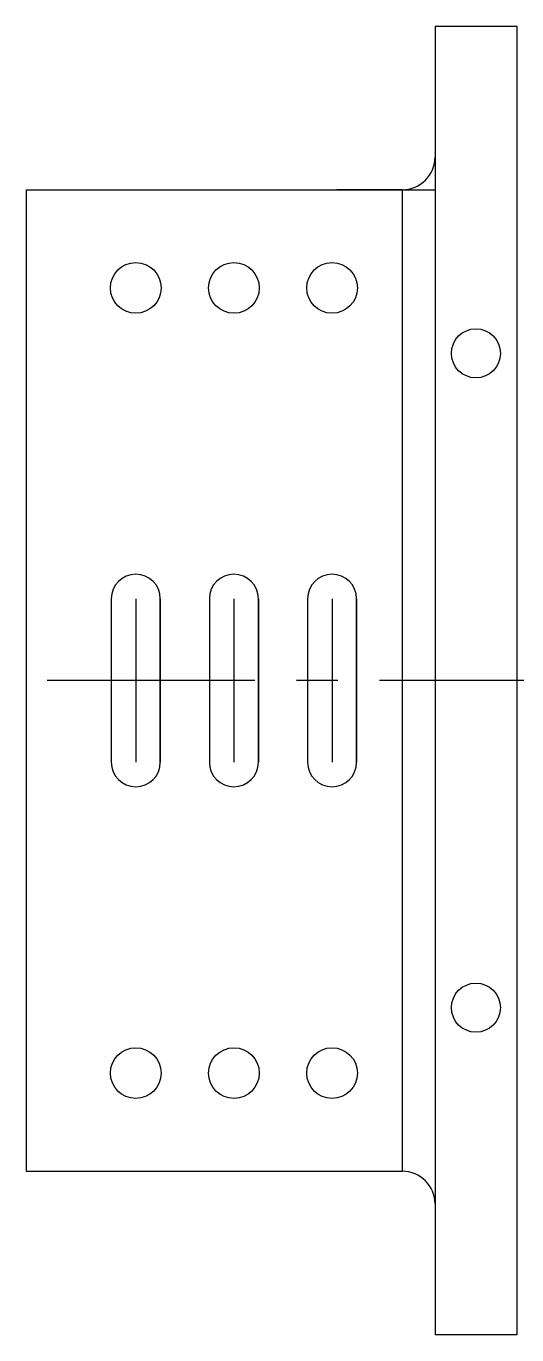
# Paper-space layout '_右视' of a CAD drawing. Header units: millimetres. Extents: x -321995 to 322045, y -10 to 70.
# Drawn here: x 0 to 30, y -10 to 70 of the extents above; entities that cross this region are included whole.
import ezdxf

# ---------------------------------------------------------------- set-up
doc = ezdxf.new("R2010")
doc.units = ezdxf.units.MM
doc.header["$PDSIZE"] = -1
doc.linetypes.add('CENTERX2', pattern=[20.32, 12.7, -2.54, 2.54, -2.54])

psp = doc.layouts.new('_右视')

# ---------------------------------------------------------------- linework, layer by layer
at = {"color": 7, "linetype": 'Continuous', "lineweight": 25}
for p, q in [((25, 70), (30, 70)), ((25, 70), (25, -10)), ((30, 70), (30, -10)), ((0, 60), (0, 0)), ((0, 60), (23, 60)), ((23, 0), (23, 60)), ((5.202, 35), (5.202, 25)), ((8.202, 25), (8.202, 35)), ((11.202, 35), (11.202, 25)), ((14.202, 25), (14.202, 35)), ((17.202, 35), (17.202, 25)), ((20.202, 25), (20.202, 35)), ((0, 0), (23, 0)), ((30, -10), (25, -10))]:
    psp.add_line(p, q, dxfattribs=at)
at = {"color": 7, "linetype": 'CENTERX2'}
for p, q in [((23, 60), (19, 60)), ((23, 60), (25, 60)), ((25, 60), (25, 54)), ((25, 60), (25, 0)), ((6.702, 35), (6.702, 25)), ((12.702, 35), (12.702, 25)), ((18.702, 35), (18.702, 25)), ((322045.339, 30), (-321995.339, 30))]:
    psp.add_line(p, q, dxfattribs=at)
at = {"color": 7, "linetype": 'Continuous'}
for p, q in [((5.202, 35), (5.202, 25)), ((8.202, 35), (8.202, 25)), ((11.202, 35), (11.202, 25)), ((14.202, 35), (14.202, 25)), ((17.202, 35), (17.202, 25)), ((20.202, 35), (20.202, 25))]:
    psp.add_line(p, q, dxfattribs=at)
for centre in [(6.702, 54), (12.702, 54), (18.702, 54), (6.702, 6), (12.702, 6), (18.702, 6)]:
    psp.add_circle(centre, 1.55, dxfattribs=at)
at = {"color": 7, "linetype": 'Continuous', "lineweight": 25}
for centre, radius in [((6.702, 54), 1.55), ((12.702, 54), 1.55), ((18.702, 54), 1.55), ((27.5, 50), 1.5), ((27.5, 10), 1.5), ((6.702, 6), 1.55), ((12.702, 6), 1.55), ((18.702, 6), 1.55)]:
    psp.add_circle(centre, radius, dxfattribs=at)
for centre, radius, start, end in [((23, 62), 2, 270, 0), ((6.702, 35), 1.5, 0, 180), ((12.702, 35), 1.5, 0, 180), ((18.702, 35), 1.5, 0, 180), ((6.702, 25), 1.5, 180, 0), ((12.702, 25), 1.5, 180, 0), ((18.702, 25), 1.5, 180, 0), ((23, -2), 2, 0, 90)]:
    psp.add_arc(centre, radius, start, end, dxfattribs=at)
at = {"color": 7, "linetype": 'Continuous'}
for centre, start, end in [((6.702, 35), 0, 180), ((12.702, 35), 0, 180), ((18.702, 35), 0, 180), ((6.702, 25), 180, 0), ((12.702, 25), 180, 0), ((18.702, 25), 180, 0)]:
    psp.add_arc(centre, 1.5, start, end, dxfattribs=at)
for p in [(6.702, 30), (12.702, 30), (18.702, 30)]:
    psp.add_point(p, dxfattribs=at)

doc.saveas('drawing.dxf')
